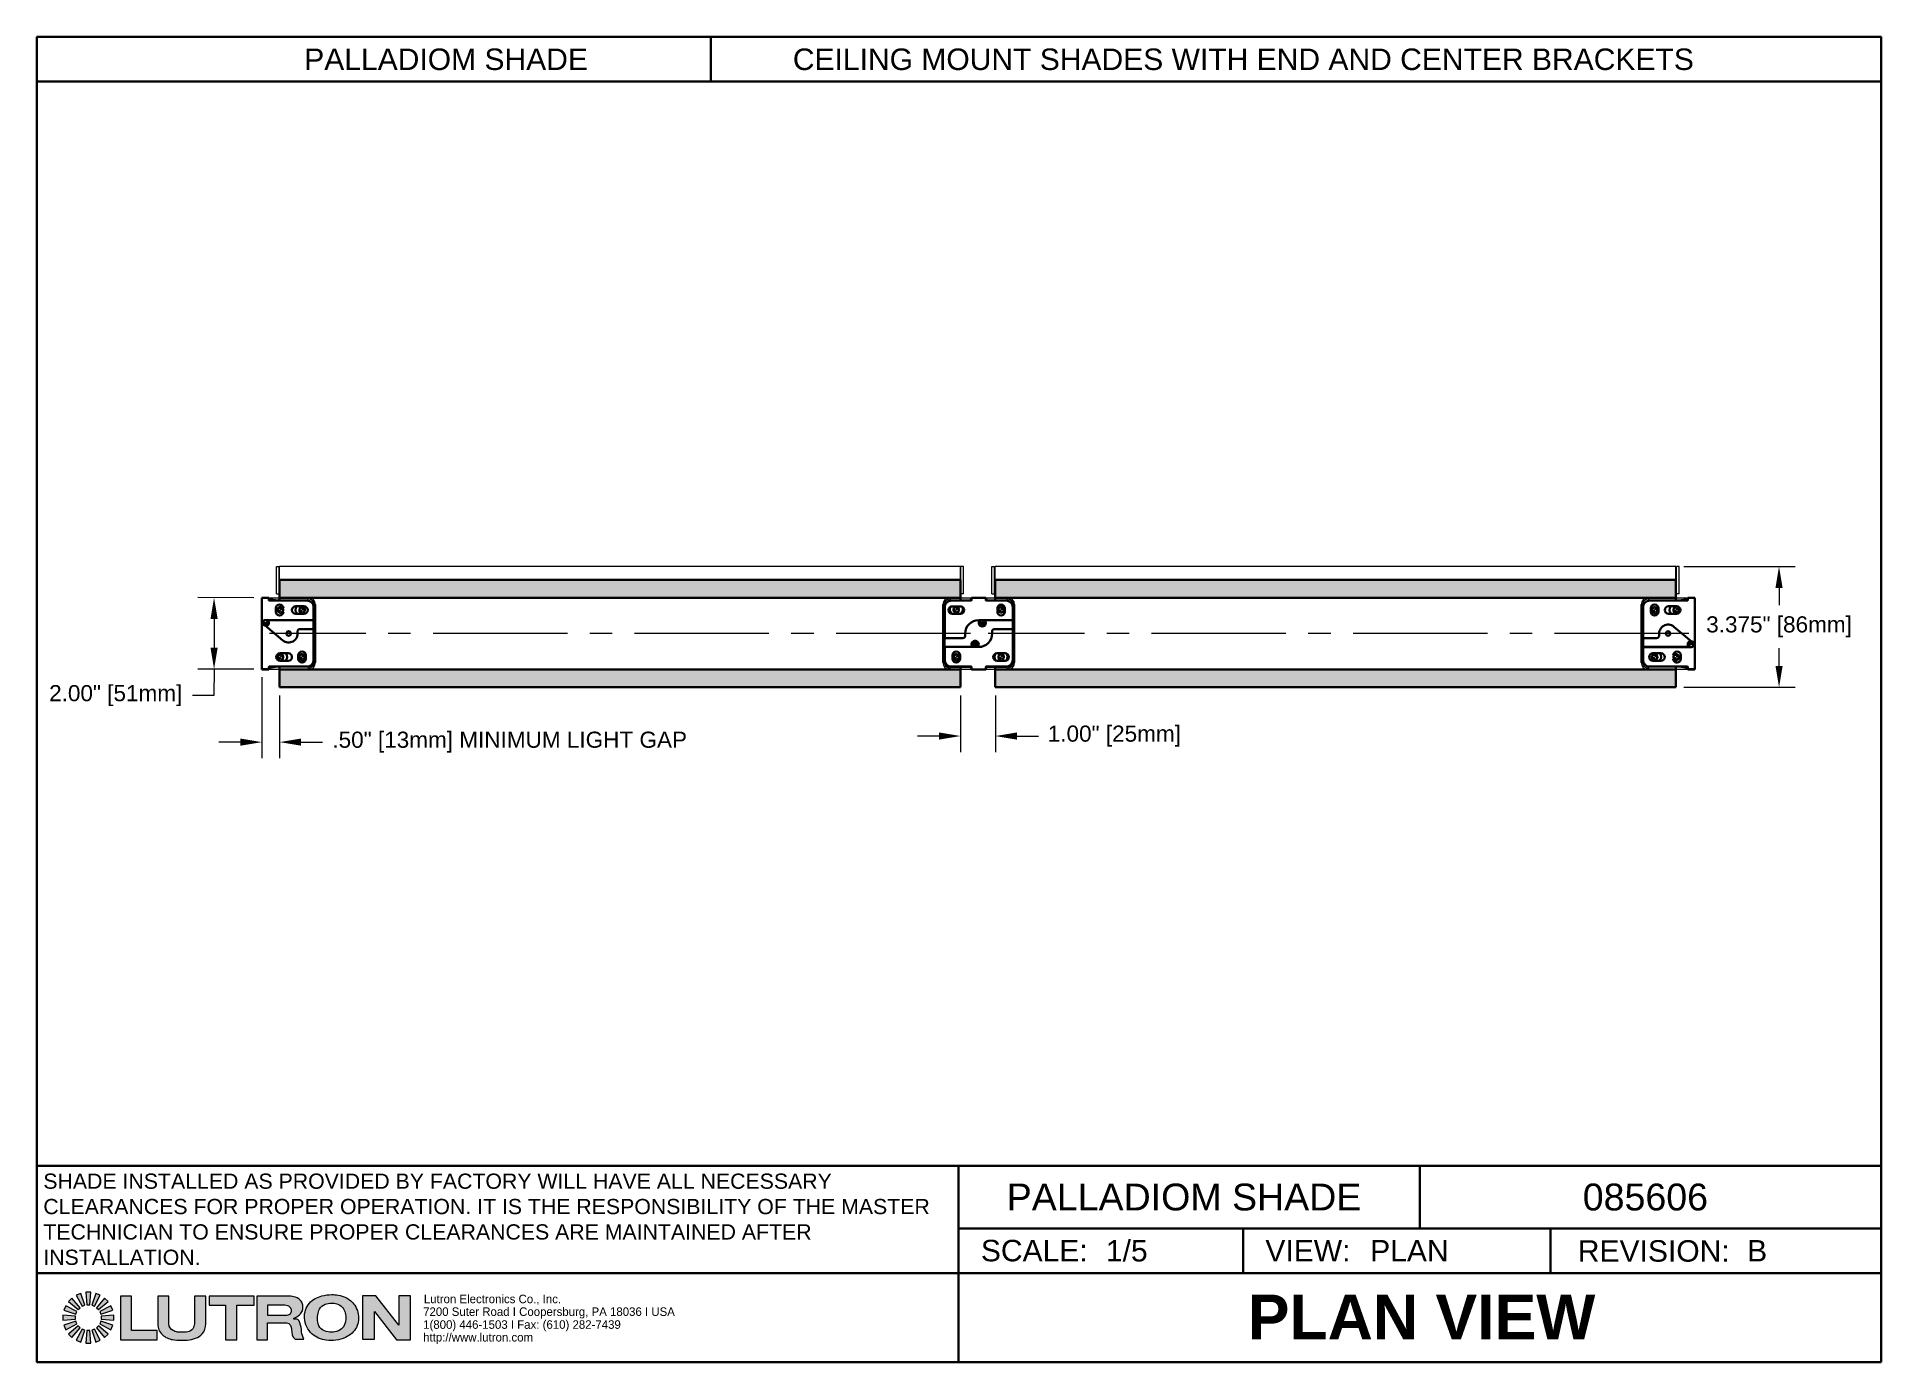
# Paper-space layout 'PALLADIOM_CEILING_MOUNT_END_CENTER_BRACKET-PLAN-085606' of a CAD drawing. Header units: inches. Extents: x 0.1 to 10.4, y 0.1 to 7.5.
# The model-space entities are those that its viewports show. They can reach past a viewport. Long polylines and large blocks are cut down to what shows.
import ezdxf
from ezdxf.enums import TextEntityAlignment as Align

# ---------------------------------------------------------------- set-up
doc = ezdxf.new("R2010")
doc.units = ezdxf.units.IN
doc.header["$MEASUREMENT"] = 0
doc.linetypes.add('CENTER2', pattern=[1.125, 0.75, -0.125, 0.125, -0.125])
doc.layers.get('0').update_dxf_attribs({"true_color": 0xc2ced6})
for name, color, linetype, lineweight in [('ANTENNA_CLIP', 7, 'Continuous', 15), ('BORDER', 7, 'Continuous', 30), ('FABRIC-ROLL', 7, 'Continuous', 30), ('HEMBAR', 7, 'Continuous', 9), ('HEMBAR-ENDCAP', 7, 'Continuous', 9), ('SHADE-BRACKET', 7, 'Continuous', 30), ('SUB-BRACKET', 7, 'Continuous', 18), ('TEXT', 7, 'Continuous', 18)]:
    doc.layers.add(name, color=color, linetype=linetype, lineweight=lineweight)
doc.layers.add('VIEWPORT', color=2, linetype='Continuous')
doc.layers.get('VIEWPORT').off()
doc.styles.get("Standard").update_dxf_attribs({"font": 'arial.ttf'})
doc.styles.add('TEXTSTYLE_4', font='cgomg.ttf')
doc.styles.add('TEXTSTYLE_5', font='cgomgbd.ttf')
doc.dimstyles.get("Standard").update_dxf_attribs({"dimscale": 0, "dimtxt": 0.09, "dimasz": 0.12, "dimexe": 0.09, "dimexo": 0.045, "dimgap": 0.0625, "dimtad": 0, "dimtih": 1, "dimtoh": 1, "dimrnd": 0.0625, "dimzin": 4, "dimdsep": 46, "dimtxsty": 'Standard', "dimcen": 0.045, "dimclrd": 256, "dimclre": 256, "dimclrt": 256, "dimadec": 0, "dimazin": 1, "dimtfac": 1, "dimtofl": 0, "dimtmove": 0, "dimatfit": 3, "dimfxl": 1, "dimtfill": 1, "dimtolj": 1, "dimtzin": 0, "dimlwd": -1, "dimlwe": -1, "dimarcsym": 0})

# ---------------------------------------------------------------- blocks, each defined once
blk = doc.blocks.new('LANDSCAPE_BORDER')
at = {"layer": 'TEXT'}
h = blk.add_hatch(color=7, dxfattribs=at)
h.paths.add_polyline_path([(0.404, 0.445), (0.42, 0.445), (0.426, 0.515), (0.398, 0.515)])
h.paths.add_polyline_path([(0.42, 0.301), (0.404, 0.301), (0.398, 0.231), (0.426, 0.231)])
h.paths.add_polyline_path([(0.27, 0.359), (0.34, 0.365), (0.34, 0.381), (0.27, 0.387)])
h.paths.add_polyline_path([(0.484, 0.365), (0.554, 0.359), (0.554, 0.387), (0.484, 0.381)])
h.paths.add_polyline_path([(0.432, 0.443), (0.447, 0.437), (0.479, 0.499), (0.454, 0.509)])
h.paths.add_polyline_path([(0.392, 0.303), (0.377, 0.309), (0.345, 0.247), (0.37, 0.237)])
h.paths.add_polyline_path([(0.276, 0.415), (0.343, 0.393), (0.348, 0.408), (0.286, 0.44)])
h.paths.add_polyline_path([(0.476, 0.338), (0.538, 0.306), (0.548, 0.331), (0.482, 0.353)])
h.paths.add_polyline_path([(0.457, 0.429), (0.468, 0.418), (0.522, 0.464), (0.503, 0.483)])
h.paths.add_polyline_path([(0.367, 0.317), (0.356, 0.328), (0.302, 0.282), (0.321, 0.263)])
h.paths.add_polyline_path([(0.302, 0.464), (0.356, 0.418), (0.367, 0.429), (0.321, 0.483)])
h.paths.add_polyline_path([(0.457, 0.317), (0.503, 0.263), (0.522, 0.282), (0.468, 0.328)])
h.paths.add_polyline_path([(0.476, 0.408), (0.482, 0.393), (0.548, 0.415), (0.538, 0.44)])
h.paths.add_polyline_path([(0.348, 0.338), (0.343, 0.353), (0.276, 0.331), (0.286, 0.306)])
h.paths.add_polyline_path([(0.345, 0.499), (0.377, 0.437), (0.392, 0.443), (0.37, 0.509)])
h.paths.add_polyline_path([(0.432, 0.303), (0.454, 0.237), (0.479, 0.247), (0.447, 0.309)])
h = blk.add_hatch(color=7, dxfattribs=at)
edge = h.paths.add_edge_path()
edge.add_line((0.592, 0.25), (0.796, 0.25))
edge.add_line((0.796, 0.25), (0.796, 0.301))
edge.add_line((0.796, 0.301), (0.654, 0.301))
edge.add_line((0.654, 0.301), (0.654, 0.493))
edge.add_line((0.654, 0.493), (0.592, 0.493))
edge.add_line((0.592, 0.493), (0.592, 0.25))
edge = h.paths.add_edge_path()
edge.add_spline(control_points=[(0.8, 0.338), (0.799, 0.315), (0.819, 0.272), (0.877, 0.248), (0.925, 0.248), (0.968, 0.246), (1.01, 0.256), (1.056, 0.282), (1.067, 0.319), (1.068, 0.338)], knot_values=[0, 0, 0, 0, 0.188111, 0.359458, 0.484066, 0.584571, 0.714437, 0.834186, 1, 1, 1, 1], degree=3, periodic=0)
edge.add_line((1.068, 0.338), (1.068, 0.493))
edge.add_line((1.068, 0.493), (1.005, 0.493))
edge.add_line((1.005, 0.493), (1.005, 0.338))
edge.add_spline(control_points=[(1.005, 0.338), (1.004, 0.329), (0.997, 0.308), (0.966, 0.29), (0.934, 0.292), (0.906, 0.292), (0.877, 0.304), (0.862, 0.321), (0.862, 0.338)], knot_values=[0, 0, 0, 0, 0.15202, 0.320142, 0.51822, 0.660899, 0.757095, 1, 1, 1, 1], degree=3, periodic=0)
edge.add_line((0.862, 0.338), (0.862, 0.493))
edge.add_line((0.862, 0.493), (0.8, 0.493))
edge.add_line((0.8, 0.493), (0.8, 0.338))
h.paths.add_polyline_path([(1.086, 0.443), (1.178, 0.443), (1.178, 0.25), (1.241, 0.25), (1.241, 0.443), (1.337, 0.443), (1.337, 0.493), (1.086, 0.493)])
edge = h.paths.add_edge_path()
edge.add_line((1.353, 0.25), (1.412, 0.25))
edge.add_line((1.412, 0.25), (1.412, 0.345))
edge.add_line((1.412, 0.345), (1.519, 0.345))
edge.add_spline(control_points=[(1.519, 0.345), (1.539, 0.344), (1.55, 0.304), (1.548, 0.267), (1.566, 0.254)], knot_values=[0, 0, 0, 0, 0.461097, 1, 1, 1, 1], degree=3, periodic=0)
edge.add_line((1.566, 0.254), (1.615, 0.254))
edge.add_spline(control_points=[(1.615, 0.254), (1.608, 0.266), (1.601, 0.298), (1.599, 0.333), (1.585, 0.365), (1.572, 0.365), (1.559, 0.365)], knot_values=[0, 0, 0, 0, 0.309273, 0.686569, 0.804595, 1, 1, 1, 1], degree=3, periodic=0)
edge.add_line((1.559, 0.365), (1.559, 0.371))
edge.add_spline(control_points=[(1.559, 0.371), (1.571, 0.374), (1.589, 0.386), (1.608, 0.408), (1.611, 0.43), (1.609, 0.451), (1.594, 0.477), (1.567, 0.49), (1.544, 0.493), (1.534, 0.493), (1.529, 0.493)], knot_values=[0, 0, 0, 0, 0.183729, 0.323126, 0.41577, 0.510898, 0.645084, 0.849809, 0.930648, 1, 1, 1, 1], degree=3, periodic=0)
edge.add_line((1.529, 0.493), (1.353, 0.493))
edge.add_line((1.353, 0.493), (1.353, 0.25))
edge = h.paths.add_edge_path()
edge.add_line((1.412, 0.387), (1.501, 0.387))
edge.add_spline(control_points=[(1.501, 0.387), (1.508, 0.387), (1.527, 0.385), (1.547, 0.401), (1.546, 0.423), (1.53, 0.442), (1.511, 0.443), (1.501, 0.443)], knot_values=[0, 0, 0, 0, 0.230109, 0.419054, 0.563256, 0.732365, 1, 1, 1, 1], degree=3, periodic=0)
edge.add_line((1.501, 0.443), (1.412, 0.443))
edge.add_line((1.412, 0.443), (1.412, 0.387))
h.paths.add_polyline_path([(1.942, 0.254), (2.009, 0.254), (2.009, 0.408), (2.133, 0.25), (2.211, 0.25), (2.211, 0.495), (2.145, 0.495), (2.145, 0.331), (2.016, 0.495), (1.942, 0.495)])
edge = h.paths.add_edge_path()
edge.add_spline(control_points=[(1.771, 0.502), (1.752, 0.502), (1.707, 0.496), (1.636, 0.461), (1.606, 0.367), (1.65, 0.275), (1.729, 0.245), (1.795, 0.244), (1.844, 0.26), (1.897, 0.29), (1.93, 0.36), (1.91, 0.441), (1.857, 0.486), (1.81, 0.499), (1.783, 0.502), (1.771, 0.502)], knot_values=[0, 0, 0, 0, 0.06306, 0.155327, 0.255366, 0.367513, 0.466924, 0.528817, 0.591533, 0.641692, 0.734618, 0.832299, 0.906956, 0.958757, 1, 1, 1, 1], degree=3, periodic=0)
edge = h.paths.add_edge_path()
edge.add_spline(control_points=[(1.771, 0.454), (1.758, 0.454), (1.731, 0.452), (1.701, 0.425), (1.691, 0.387), (1.69, 0.348), (1.707, 0.306), (1.749, 0.292), (1.789, 0.292), (1.835, 0.31), (1.857, 0.368), (1.842, 0.426), (1.803, 0.453), (1.78, 0.454), (1.771, 0.454)], knot_values=[0, 0, 0, 0, 0.074304, 0.154386, 0.220079, 0.299568, 0.381617, 0.466113, 0.537445, 0.620684, 0.736064, 0.868297, 0.943341, 1, 1, 1, 1], degree=3, periodic=0)
at = {"layer": 'BORDER'}
for p, q in [((3.887, 7.275), (3.887, 7.525)), ((0.125, 7.275), (10.419, 7.275)), ((0.125, 1.222), (10.419, 1.222)), ((7.844, 1.222), (7.844, 0.872)), ((5.269, 0.872), (10.419, 0.872)), ((6.858, 0.622), (6.858, 0.872)), ((8.573, 0.622), (8.573, 0.872)), ((0.125, 0.622), (10.419, 0.622))]:
    blk.add_line(p, q, dxfattribs=at)
for points in [[(10.419, 0.125), (0.125, 0.125), (0.125, 7.525), (10.419, 7.525), (10.419, 0.125)], [(10.419, 1.222), (5.269, 1.222), (5.269, 0.125)]]:
    blk.add_lwpolyline(points, dxfattribs=at)
at = {"layer": 'TEXT', "color": 7, "linetype": 'Continuous'}
for p, q in [((0.286, 0.44), (0.276, 0.415)), ((0.276, 0.415), (0.343, 0.393)), ((0.321, 0.483), (0.302, 0.464)), ((0.27, 0.387), (0.27, 0.359)), ((0.34, 0.381), (0.27, 0.387)), ((0.27, 0.359), (0.34, 0.365)), ((0.343, 0.353), (0.276, 0.331)), ((0.276, 0.331), (0.286, 0.306)), ((0.34, 0.365), (0.34, 0.381)), ((0.302, 0.282), (0.321, 0.263))]:
    blk.add_line(p, q, dxfattribs=at)
at = {"layer": 'TEXT', "color": 7}
for p, q in [((0.348, 0.408), (0.286, 0.44)), ((0.302, 0.464), (0.356, 0.418)), ((0.367, 0.429), (0.321, 0.483)), ((0.37, 0.509), (0.345, 0.499)), ((0.345, 0.499), (0.377, 0.437)), ((0.356, 0.418), (0.367, 0.429)), ((0.392, 0.443), (0.37, 0.509)), ((0.377, 0.437), (0.392, 0.443)), ((0.398, 0.515), (0.404, 0.445)), ((0.426, 0.515), (0.398, 0.515)), ((0.404, 0.445), (0.42, 0.445)), ((0.42, 0.445), (0.426, 0.515)), ((0.454, 0.509), (0.432, 0.443)), ((0.432, 0.443), (0.447, 0.437)), ((0.447, 0.437), (0.479, 0.499)), ((0.479, 0.499), (0.454, 0.509)), ((0.503, 0.483), (0.457, 0.429)), ((0.457, 0.429), (0.468, 0.418)), ((0.468, 0.418), (0.522, 0.464)), ((0.538, 0.44), (0.476, 0.408)), ((0.482, 0.393), (0.548, 0.415)), ((0.522, 0.464), (0.503, 0.483)), ((0.548, 0.415), (0.538, 0.44)), ((0.592, 0.493), (0.592, 0.25)), ((0.654, 0.493), (0.592, 0.493)), ((0.654, 0.301), (0.654, 0.493)), ((0.8, 0.493), (0.8, 0.338)), ((0.862, 0.493), (0.8, 0.493)), ((0.862, 0.338), (0.862, 0.493)), ((1.005, 0.493), (1.005, 0.338)), ((1.068, 0.493), (1.005, 0.493)), ((1.068, 0.338), (1.068, 0.493)), ((1.086, 0.493), (1.086, 0.443)), ((1.337, 0.493), (1.086, 0.493)), ((1.086, 0.443), (1.178, 0.443)), ((1.178, 0.443), (1.178, 0.25)), ((1.241, 0.25), (1.241, 0.443)), ((1.241, 0.443), (1.337, 0.443)), ((1.337, 0.443), (1.337, 0.493)), ((1.353, 0.493), (1.353, 0.25)), ((1.529, 0.493), (1.353, 0.493)), ((1.412, 0.443), (1.412, 0.387)), ((1.501, 0.443), (1.412, 0.443)), ((1.942, 0.495), (1.942, 0.254)), ((2.016, 0.495), (1.942, 0.495)), ((2.145, 0.331), (2.016, 0.495)), ((2.145, 0.495), (2.145, 0.331)), ((2.211, 0.495), (2.145, 0.495)), ((2.211, 0.25), (2.211, 0.495)), ((0.286, 0.306), (0.348, 0.338)), ((0.356, 0.328), (0.302, 0.282)), ((0.321, 0.263), (0.367, 0.317)), ((0.343, 0.393), (0.348, 0.408)), ((0.348, 0.338), (0.343, 0.353)), ((0.377, 0.309), (0.345, 0.247)), ((0.367, 0.317), (0.356, 0.328)), ((0.392, 0.303), (0.377, 0.309)), ((0.447, 0.309), (0.432, 0.303)), ((0.479, 0.247), (0.447, 0.309)), ((0.468, 0.328), (0.457, 0.317)), ((0.457, 0.317), (0.503, 0.263)), ((0.522, 0.282), (0.468, 0.328)), ((0.476, 0.408), (0.482, 0.393)), ((0.482, 0.353), (0.476, 0.338)), ((0.476, 0.338), (0.538, 0.306)), ((0.548, 0.331), (0.482, 0.353)), ((0.554, 0.387), (0.484, 0.381)), ((0.484, 0.381), (0.484, 0.365)), ((0.484, 0.365), (0.554, 0.359)), ((0.538, 0.306), (0.548, 0.331)), ((0.554, 0.359), (0.554, 0.387)), ((1.412, 0.387), (1.501, 0.387)), ((1.412, 0.25), (1.412, 0.345)), ((1.412, 0.345), (1.519, 0.345)), ((1.559, 0.365), (1.559, 0.371)), ((2.009, 0.254), (2.009, 0.408)), ((2.009, 0.408), (2.133, 0.25)), ((0.345, 0.247), (0.37, 0.237)), ((0.37, 0.237), (0.392, 0.303)), ((0.404, 0.301), (0.398, 0.231)), ((0.398, 0.231), (0.426, 0.231)), ((0.42, 0.301), (0.404, 0.301)), ((0.426, 0.231), (0.42, 0.301)), ((0.432, 0.303), (0.454, 0.237)), ((0.454, 0.237), (0.479, 0.247)), ((0.503, 0.263), (0.522, 0.282)), ((0.592, 0.25), (0.796, 0.25)), ((0.796, 0.301), (0.654, 0.301)), ((0.796, 0.25), (0.796, 0.301)), ((1.178, 0.25), (1.241, 0.25)), ((1.353, 0.25), (1.412, 0.25)), ((1.566, 0.254), (1.615, 0.254)), ((1.942, 0.254), (2.009, 0.254)), ((2.133, 0.25), (2.211, 0.25))]:
    blk.add_line(p, q, dxfattribs=at)
for points, knots in [([(1.501, 0.387), (1.508, 0.387), (1.527, 0.385), (1.547, 0.401), (1.546, 0.423), (1.53, 0.442), (1.511, 0.443), (1.501, 0.443)], [0, 0, 0, 0, 0.230109, 0.419054, 0.563256, 0.732365, 1, 1, 1, 1]), ([(1.559, 0.371), (1.571, 0.374), (1.589, 0.386), (1.608, 0.408), (1.611, 0.43), (1.609, 0.451), (1.594, 0.477), (1.567, 0.49), (1.544, 0.493), (1.534, 0.493), (1.529, 0.493)], [0, 0, 0, 0, 0.183729, 0.323126, 0.41577, 0.510898, 0.645084, 0.849809, 0.930648, 1, 1, 1, 1]), ([(1.771, 0.502), (1.752, 0.502), (1.707, 0.496), (1.636, 0.461), (1.606, 0.367), (1.65, 0.275), (1.729, 0.245), (1.795, 0.244), (1.844, 0.26), (1.897, 0.29), (1.93, 0.36), (1.91, 0.441), (1.857, 0.486), (1.81, 0.499), (1.783, 0.502), (1.771, 0.502)], [0, 0, 0, 0, 0.06306, 0.155327, 0.255366, 0.367513, 0.466924, 0.528817, 0.591533, 0.641692, 0.734618, 0.832299, 0.906956, 0.958757, 1, 1, 1, 1]), ([(1.771, 0.454), (1.758, 0.454), (1.731, 0.452), (1.701, 0.425), (1.691, 0.387), (1.69, 0.348), (1.707, 0.306), (1.749, 0.292), (1.789, 0.292), (1.835, 0.31), (1.857, 0.368), (1.842, 0.426), (1.803, 0.453), (1.78, 0.454), (1.771, 0.454)], [0, 0, 0, 0, 0.074304, 0.154386, 0.220079, 0.299568, 0.381617, 0.466113, 0.537445, 0.620684, 0.736064, 0.868297, 0.943341, 1, 1, 1, 1]), ([(0.8, 0.338), (0.799, 0.315), (0.819, 0.272), (0.877, 0.248), (0.925, 0.248), (0.968, 0.246), (1.01, 0.256), (1.056, 0.282), (1.067, 0.319), (1.068, 0.338)], [0, 0, 0, 0, 0.188111, 0.359458, 0.484066, 0.584571, 0.714437, 0.834186, 1, 1, 1, 1]), ([(1.005, 0.338), (1.004, 0.329), (0.997, 0.308), (0.966, 0.29), (0.934, 0.292), (0.906, 0.292), (0.877, 0.304), (0.862, 0.321), (0.862, 0.338)], [0, 0, 0, 0, 0.15202, 0.320142, 0.51822, 0.660899, 0.757095, 1, 1, 1, 1]), ([(1.519, 0.345), (1.539, 0.344), (1.55, 0.304), (1.548, 0.267), (1.566, 0.254)], [0, 0, 0, 0, 0.461097, 1, 1, 1, 1]), ([(1.615, 0.254), (1.608, 0.266), (1.601, 0.298), (1.599, 0.333), (1.585, 0.365), (1.572, 0.365), (1.559, 0.365)], [0, 0, 0, 0, 0.309273, 0.686569, 0.804595, 1, 1, 1, 1])]:
    blk.add_open_spline(points, degree=3, knots=knots, dxfattribs=at)
at = {"layer": 'TEXT', "color": 7, "lineweight": 15}
for s, style, p in [('7200 Suter Road I Coopersburg, PA 18036 I USA', 'TEXTSTYLE_4', (2.281, 0.383)), ('Lutron Electronics Co., Inc.', 'TEXTSTYLE_5', (2.285, 0.454)), ('1(800) 446-1503 I Fax: (610) 282-7439', 'TEXTSTYLE_4', (2.281, 0.311)), ('http://www.lutron.com', 'TEXTSTYLE_4', (2.281, 0.24))]:
    blk.add_text(s, height=0.04772, dxfattribs=dict(at, style=style)).set_placement(p)
at = {"layer": 'TEXT'}
for s, width, gutter_width, heights, insert, char_height, attachment_point in [('SHADE INSTALLED AS PROVIDED BY FACTORY WILL HAVE ALL NECESSARY CLEARANCES FOR PROPER OPERATION. IT IS THE RESPONSIBILITY OF THE MASTER TECHNICIAN TO ENSURE PROPER CLEARANCES ARE MAINTAINED AFTER INSTALLATION.', 5.08027, 0.681, [0.538], (0.161, 1.178), 0.085, 1), ('SCALE:', 1.71457, 1, [0], (5.394, 0.747), 0.12, 4), ('VIEW:', 1.71457, 1, [0], (6.982, 0.747), 0.12, 4), ('REVISION:', 1.71462, 1, [0], (8.726, 0.745), 0.12, 4), ('\\pi1.61459;{\\fArial|b1|i0|c0|p34;PLAN VIEW}', 5.14375, 1, [0], (5.269, 0.502), 0.25, 1)]:
    blk.add_mtext_dynamic_manual_height_columns(s, width=width, gutter_width=gutter_width, heights=heights, dxfattribs=dict(at, insert=insert, char_height=char_height, attachment_point=attachment_point))
blk = doc.blocks.new('LANDSCAPE_TITLE_BK_ATTRIBUTE')
for tag, height, p in [('CONSUMER/CONTRACT_ROLLER________', 0.12, (2.409, 7.4)), ('MOUNT', 0.12, (6.859, 7.4)), ('FAMILY', 0.15, (6.528, 1.047)), ('PN', 0.15, (9.103, 1.047))]:
    blk.add_attdef(tag, text='', height=height).set_placement(p, align=Align.MIDDLE_CENTER)
for tag, p in [('#/#', (6.092, 0.747)), ('VIEW', (7.567, 0.747)), ('REV', (9.671, 0.747))]:
    blk.add_attdef(tag, text='', height=0.12).set_placement(p, align=Align.MIDDLE_LEFT)
blk = doc.blocks.new('*U16')
at = {"layer": 'TEXT', "color": 0, "linetype": 'CENTER2', "transparency": 16777216}
blk.add_line((1.956, 0), (-1.956, 0), dxfattribs=at)
blk = doc.blocks.new('*U17')
at = {"layer": 'TEXT', "color": 0, "linetype": 'CENTER2', "transparency": 16777216}
blk.add_line((1.956, 0), (-1.956, 0), dxfattribs=at)
blk = doc.blocks.new('*D19')
at = {"layer": 'Defpoints', "color": 0, "transparency": 16777216}
for p in [(1.114, 4.394), (1.38, 4.393), (1.38, 3.994)]:
    blk.add_point(p, dxfattribs=at)
at = {"layer": 'TEXT', "transparency": 16777216}
for p, q in [((1.335, 4.393), (1.024, 4.394)), ((1.114, 4.274), (1.114, 4.114)), ((1.335, 3.994), (1.024, 3.994)), ((1.114, 3.994), (1.113, 3.847)), ((1.113, 3.847), (0.993, 3.847))]:
    blk.add_line(p, q, dxfattribs=at)
for points in [[(1.094, 4.274), (1.134, 4.274), (1.114, 4.394)], [(1.094, 4.114), (1.134, 4.114), (1.114, 3.994)]]:
    blk.add_solid(points, dxfattribs=at)
at = {"layer": 'TEXT', "transparency": 16777216, "insert": (0.565, 3.847), "char_height": 0.09, "attachment_point": 5, "bg_fill": 3, "box_fill_scale": 1.25, "bg_fill_color": 256, "bg_fill_true_color": 13158600, "bg_fill_transparency": 0}
blk.add_mtext('\\A1;2.00" [51mm]', dxfattribs=at)
blk = doc.blocks.new('*D20')
at = {"layer": 'Defpoints', "color": 0, "transparency": 16777216}
for p in [(1.38, 3.994), (1.48, 3.893), (1.48, 3.587)]:
    blk.add_point(p, dxfattribs=at)
at = {"layer": 'TEXT', "transparency": 16777216}
for p, q in [((1.38, 3.949), (1.38, 3.497)), ((1.48, 3.848), (1.48, 3.497)), ((1.26, 3.587), (1.14, 3.587)), ((1.6, 3.587), (1.72, 3.587))]:
    blk.add_line(p, q, dxfattribs=at)
for points in [[(1.26, 3.607), (1.26, 3.567), (1.38, 3.587)], [(1.6, 3.607), (1.6, 3.567), (1.48, 3.587)]]:
    blk.add_solid(points, dxfattribs=at)
at = {"layer": 'TEXT', "transparency": 16777216, "insert": (2.764, 3.587), "char_height": 0.09, "attachment_point": 5, "bg_fill": 3, "box_fill_scale": 1.25, "bg_fill_color": 256, "bg_fill_true_color": 13158600, "bg_fill_transparency": 0}
blk.add_mtext('\\A1;.50" [13mm] MINIMUM LIGHT GAP', dxfattribs=at)
blk = doc.blocks.new('*D22')
at = {"layer": 'Defpoints', "color": 0, "transparency": 16777216}
for p in [(5.28, 3.893), (5.475, 3.893), (5.475, 3.621)]:
    blk.add_point(p, dxfattribs=at)
at = {"layer": 'TEXT', "transparency": 16777216}
for p, q in [((5.28, 3.848), (5.28, 3.531)), ((5.475, 3.848), (5.475, 3.531)), ((5.16, 3.621), (5.04, 3.621)), ((5.595, 3.621), (5.715, 3.621))]:
    blk.add_line(p, q, dxfattribs=at)
for points in [[(5.16, 3.641), (5.16, 3.601), (5.28, 3.621)], [(5.595, 3.641), (5.595, 3.601), (5.475, 3.621)]]:
    blk.add_solid(points, dxfattribs=at)
at = {"layer": 'TEXT', "transparency": 16777216, "insert": (6.139, 3.621), "char_height": 0.09, "attachment_point": 5, "bg_fill": 3, "box_fill_scale": 1.25, "bg_fill_color": 256, "bg_fill_true_color": 13158600, "bg_fill_transparency": 0}
blk.add_mtext('\\A1;1.00" [25mm]', dxfattribs=at)
blk = doc.blocks.new('*D23')
at = {"layer": 'Defpoints', "color": 0, "transparency": 16777216}
for p in [(9.273, 4.568), (9.273, 3.893), (9.849, 3.893)]:
    blk.add_point(p, dxfattribs=at)
at = {"layer": 'TEXT', "transparency": 16777216}
for p, q in [((9.318, 4.568), (9.939, 4.568)), ((9.849, 4.448), (9.849, 4.351)), ((9.849, 4.013), (9.849, 4.111)), ((9.318, 3.893), (9.939, 3.893))]:
    blk.add_line(p, q, dxfattribs=at)
for points in [[(9.829, 4.448), (9.869, 4.448), (9.849, 4.568)], [(9.829, 4.013), (9.869, 4.013), (9.849, 3.893)]]:
    blk.add_solid(points, dxfattribs=at)
at = {"layer": 'TEXT', "transparency": 16777216, "insert": (9.849, 4.231), "char_height": 0.09, "attachment_point": 5, "bg_fill": 3, "box_fill_scale": 1.25, "bg_fill_color": 256, "bg_fill_true_color": 13158600, "bg_fill_transparency": 0}
blk.add_mtext('\\A1;3.375" [86mm]', dxfattribs=at)
blk = doc.blocks.new('SUB-BRACKET-085606')
at = {"layer": 'SUB-BRACKET', "linetype": 'Continuous'}
for p, q in [((-1.223, 10.195), (-0.111, 10.195)), ((-1.223, 10.195), (-1.223, 10.128)), ((-0.973, 10.125), (-1.223, 10.165)), ((-1.215, 10.158), (-1.176, 10.158)), ((-1.215, 10.156), (-1.164, 10.156)), ((-1.215, 10.12), (-0.161, 10.12)), ((-1.192, 10.16), (-1.192, 10.158)), ((-0.141, 10.125), (-0.973, 10.125)), ((-0.255, 10.125), (-0.255, 10.12)), ((-0.169, 10.125), (-0.169, 10.12)), ((-0.141, 10.131), (-0.141, 10.125)), ((0.027, 8.458), (0.027, 9.932)), ((0.047, 9.977), (0.047, 8.413)), ((0.077, 10.007), (0.077, 8.383)), ((17.586, 8.383), (17.586, 10.007)), ((17.616, 8.413), (17.616, 9.977)), ((17.774, 10.195), (18.386, 10.195)), ((17.804, 10.125), (17.804, 10.131)), ((17.804, 10.125), (18.327, 10.125)), ((17.826, 10.12), (17.826, 10.125)), ((18.386, 10.165), (18.327, 10.125)), ((18.372, 10.156), (18.378, 10.156)), ((18.375, 10.158), (18.378, 10.158)), ((18.386, 10.128), (18.386, 10.195)), ((18.786, 10.195), (19.398, 10.195)), ((18.845, 10.125), (18.786, 10.165)), ((18.797, 10.158), (18.794, 10.158)), ((18.8, 10.156), (18.794, 10.156)), ((19.368, 10.125), (18.845, 10.125)), ((19.368, 10.131), (19.368, 10.125)), ((19.556, 9.977), (19.556, 8.413)), ((19.586, 10.007), (19.586, 8.383)), ((37.075, 8.383), (37.075, 10.007)), ((37.105, 8.413), (37.105, 9.977)), ((37.125, 8.458), (37.125, 9.932)), ((37.263, 10.195), (38.375, 10.195)), ((37.293, 10.125), (37.293, 10.131)), ((37.293, 10.125), (38.125, 10.125)), ((37.313, 10.12), (38.367, 10.12)), ((37.322, 10.125), (37.322, 10.12)), ((37.407, 10.12), (37.407, 10.125)), ((38.375, 10.165), (38.125, 10.125)), ((38.316, 10.156), (38.367, 10.156)), ((38.328, 10.158), (38.367, 10.158)), ((38.344, 10.158), (38.344, 10.16)), ((38.375, 10.128), (38.375, 10.195)), ((-1.223, 8.225), (-0.973, 8.265)), ((-1.223, 8.262), (-1.223, 8.195)), ((-0.161, 8.27), (-1.215, 8.27)), ((-0.141, 8.265), (-0.973, 8.265)), ((-0.255, 8.27), (-0.255, 8.265)), ((-0.169, 8.265), (-0.169, 8.27)), ((-0.141, 8.265), (-0.141, 8.259)), ((17.804, 8.265), (18.327, 8.265)), ((17.804, 8.259), (17.804, 8.265)), ((18.327, 8.265), (18.386, 8.225)), ((18.786, 8.225), (18.845, 8.265)), ((19.368, 8.265), (18.845, 8.265)), ((19.254, 8.27), (19.254, 8.265)), ((19.368, 8.265), (19.368, 8.259)), ((37.293, 8.265), (38.125, 8.265)), ((37.293, 8.259), (37.293, 8.265)), ((38.367, 8.27), (37.313, 8.27)), ((37.322, 8.265), (37.322, 8.27)), ((37.407, 8.265), (37.407, 8.27)), ((38.125, 8.265), (38.375, 8.225)), ((38.375, 8.195), (38.375, 8.262)), ((-0.111, 8.195), (-1.223, 8.195)), ((-1.164, 8.235), (-1.215, 8.235)), ((-1.176, 8.233), (-1.215, 8.233)), ((-1.192, 8.233), (-1.192, 8.23)), ((18.386, 8.195), (17.774, 8.195)), ((18.372, 8.235), (18.378, 8.235)), ((18.375, 8.233), (18.378, 8.233)), ((19.398, 8.195), (18.786, 8.195)), ((18.8, 8.235), (18.794, 8.235)), ((18.797, 8.233), (18.794, 8.233)), ((38.375, 8.195), (37.263, 8.195)), ((38.367, 8.235), (38.316, 8.235)), ((38.367, 8.233), (38.328, 8.233)), ((38.344, 8.23), (38.344, 8.233))]:
    blk.add_line(p, q, dxfattribs=at)
for centre, radius, start, end in [((-1.215, 10.166), 0.00999, 216.8482, 270.0306), ((-1.215, 10.128), 0.008, 180, 270), ((-1.215, 10.166), 0.008, 202.5, 270), ((-0.161, 9.932), 0.188, 0, 90), ((-0.11, 10.131), 0.031, 78.612, 180), ((-0.111, 10.007), 0.188, 0, 90), ((-0.141, 9.977), 0.188, 0, 78.612), ((17.774, 10.007), 0.188, 90, 180), ((17.804, 9.977), 0.188, 101.388, 180), ((17.773, 10.131), 0.031, 0, 101.388), ((18.378, 10.166), 0.008, 269.9999, 337.5), ((18.378, 10.166), 0.01, 270.0013, 323.1301), ((18.378, 10.128), 0.008, 270, 0), ((18.794, 10.166), 0.01, 216.8699, 270), ((18.794, 10.166), 0.008, 202.5, 270), ((19.399, 10.131), 0.031, 78.612, 180), ((19.398, 10.007), 0.188, 0, 90), ((19.368, 9.977), 0.188, 0, 78.612), ((37.263, 10.007), 0.188, 90, 180), ((37.293, 9.977), 0.188, 101.388, 180), ((37.313, 9.932), 0.188, 90, 180), ((37.262, 10.131), 0.031, 0, 101.388), ((38.367, 10.166), 0.008, 270, 337.5), ((38.367, 10.166), 0.0101, 270.0763, 287.8473), ((38.367, 10.128), 0.008, 270, 0), ((38.367, 10.166), 0.01, 287.9693, 305.4192), ((38.367, 10.166), 0.0101, 305.4985, 323.0626), ((-1.215, 8.262), 0.008, 90, 180), ((-0.161, 8.458), 0.188, 270, 0), ((-0.11, 8.259), 0.031, 180, 281.388), ((-0.111, 8.383), 0.188, 270, 0), ((-0.141, 8.413), 0.188, 281.388, 0), ((17.774, 8.383), 0.188, 180, 270), ((17.804, 8.413), 0.188, 180, 258.612), ((17.773, 8.259), 0.031, 258.612, 0), ((19.399, 8.259), 0.031, 180, 281.388), ((19.398, 8.383), 0.188, 270, 0), ((19.368, 8.413), 0.188, 281.388, 0), ((37.263, 8.383), 0.188, 180, 270), ((37.293, 8.413), 0.188, 180, 258.612), ((37.313, 8.458), 0.188, 180, 270), ((37.262, 8.259), 0.031, 258.612, 0), ((38.367, 8.262), 0.008, 0, 90), ((-1.215, 8.225), 0.0101, 125.4985, 143.0626), ((-1.215, 8.225), 0.008, 90, 157.5), ((-1.215, 8.225), 0.01, 107.9693, 125.4192), ((-1.215, 8.225), 0.0101, 90.0763, 107.8473), ((18.378, 8.225), 0.01, 36.8699, 90), ((18.378, 8.225), 0.008, 22.5, 89.9963), ((18.794, 8.225), 0.0101, 125.5005, 143.0625), ((18.794, 8.225), 0.008, 90, 157.5), ((18.794, 8.225), 0.01, 107.9714, 125.4216), ((18.794, 8.225), 0.0101, 90.076, 107.8486), ((38.367, 8.225), 0.00999, 36.8482, 90.0306), ((38.367, 8.225), 0.008, 22.5, 90)]:
    blk.add_arc(centre, radius, start, end, dxfattribs=at)
blk = doc.blocks.new('SCREWS-085606')
at = {"layer": 'ANTENNA_CLIP', "linetype": 'Continuous'}
for p, q in [((-0.992, 9.87), (-0.992, 9.862)), ((-0.901, 9.839), (-0.954, 9.839)), ((-0.915, 9.798), (-0.901, 9.839)), ((-0.881, 9.91), (-0.896, 9.869)), ((-0.896, 9.869), (-0.842, 9.869)), ((-0.392, 9.87), (-0.392, 9.862)), ((-0.301, 9.839), (-0.354, 9.839)), ((-0.315, 9.798), (-0.301, 9.839)), ((-0.281, 9.91), (-0.296, 9.869)), ((-0.296, 9.869), (-0.242, 9.869)), ((17.867, 9.88), (17.867, 9.872)), ((17.959, 9.849), (17.905, 9.849)), ((17.944, 9.809), (17.959, 9.849)), ((17.978, 9.92), (17.964, 9.879)), ((17.964, 9.879), (18.017, 9.879)), ((19.117, 9.88), (19.117, 9.872)), ((19.209, 9.849), (19.155, 9.849)), ((19.194, 9.809), (19.209, 9.849)), ((19.228, 9.92), (19.214, 9.879)), ((19.214, 9.879), (19.267, 9.879)), ((37.448, 9.836), (37.394, 9.836)), ((37.433, 9.796), (37.448, 9.836)), ((37.467, 9.907), (37.453, 9.866)), ((37.453, 9.866), (37.507, 9.866)), ((38.048, 9.836), (37.994, 9.836)), ((38.033, 9.796), (38.048, 9.836)), ((38.067, 9.907), (38.053, 9.866)), ((38.053, 9.866), (38.107, 9.866)), ((38.144, 9.836), (38.144, 9.843)), ((-0.992, 8.555), (-0.992, 8.547)), ((-0.901, 8.524), (-0.954, 8.524)), ((-0.915, 8.483), (-0.901, 8.524)), ((-0.881, 8.595), (-0.896, 8.554)), ((-0.896, 8.554), (-0.842, 8.554)), ((-0.392, 8.555), (-0.392, 8.547)), ((-0.301, 8.524), (-0.354, 8.524)), ((-0.315, 8.483), (-0.301, 8.524)), ((-0.281, 8.595), (-0.296, 8.554)), ((-0.296, 8.554), (-0.242, 8.554)), ((17.867, 8.555), (17.867, 8.547)), ((17.959, 8.524), (17.905, 8.524)), ((17.944, 8.484), (17.959, 8.524)), ((17.978, 8.595), (17.964, 8.554)), ((17.964, 8.554), (18.017, 8.554)), ((19.117, 8.555), (19.117, 8.547)), ((19.209, 8.524), (19.155, 8.524)), ((19.194, 8.484), (19.209, 8.524)), ((19.228, 8.595), (19.214, 8.554)), ((19.214, 8.554), (19.267, 8.554)), ((37.448, 8.521), (37.394, 8.521)), ((37.433, 8.481), (37.448, 8.521)), ((37.467, 8.592), (37.453, 8.551)), ((37.453, 8.551), (37.507, 8.551)), ((37.544, 8.521), (37.544, 8.528)), ((38.048, 8.521), (37.994, 8.521)), ((38.033, 8.481), (38.048, 8.521)), ((38.067, 8.592), (38.053, 8.551)), ((38.053, 8.551), (38.107, 8.551)), ((38.144, 8.521), (38.144, 8.528))]:
    blk.add_line(p, q, dxfattribs=at)
for centre in [(-0.898, 9.854), (-0.298, 9.854), (17.961, 9.864), (19.211, 9.864), (37.45, 9.851), (38.05, 9.851), (-0.898, 8.539), (-0.298, 8.539), (17.961, 8.539), (19.211, 8.539), (37.45, 8.536), (38.05, 8.536)]:
    blk.add_circle(centre, 0.0583, dxfattribs=at)
for centre, radius, start, end in [((-0.898, 9.854), 0.095, 170.4553, 170.4451), ((-0.897, 9.86), 0.0956, 178.7059, 183.459), ((-0.878, 9.854), 0.075, 136.0155, 151.1786), ((-0.891, 9.853), 0.0672, 96.1649, 127.7685), ((-0.891, 9.852), 0.0676, 79.1431, 96.1661), ((-0.298, 9.854), 0.095, 170.4553, 170.4451), ((-0.297, 9.86), 0.0956, 178.7059, 183.459), ((-0.278, 9.854), 0.075, 136.0155, 151.1786), ((-0.291, 9.853), 0.0672, 96.1649, 127.7685), ((-0.291, 9.852), 0.0676, 79.1431, 96.1661), ((17.961, 9.864), 0.095, 170.4553, 170.4451), ((17.963, 9.87), 0.0956, 178.7059, 183.459), ((17.981, 9.864), 0.075, 136.0155, 151.1786), ((17.968, 9.863), 0.0672, 96.1649, 127.7685), ((17.968, 9.863), 0.0676, 79.1431, 96.1661), ((19.211, 9.864), 0.095, 170.4553, 170.4451), ((19.213, 9.87), 0.0956, 178.7059, 183.459), ((19.231, 9.864), 0.075, 136.0155, 151.1786), ((19.218, 9.863), 0.0672, 96.1649, 127.7685), ((19.218, 9.863), 0.0676, 79.1431, 96.1661), ((37.45, 9.851), 0.095, 350.4553, 350.4451), ((37.443, 9.853), 0.0676, 259.1431, 276.1661), ((37.443, 9.852), 0.0672, 276.1649, 307.7685), ((37.43, 9.851), 0.075, 316.0155, 331.1786), ((38.05, 9.851), 0.095, 350.4553, 350.4451), ((38.043, 9.853), 0.0676, 259.1431, 276.1661), ((38.043, 9.852), 0.0672, 276.1649, 307.7685), ((38.03, 9.851), 0.075, 316.0155, 331.1786), ((38.049, 9.846), 0.0956, 358.7059, 3.459), ((-0.898, 8.539), 0.095, 170.4553, 170.4451), ((-0.897, 8.545), 0.0956, 178.7059, 183.459), ((-0.878, 8.539), 0.075, 136.0155, 151.1786), ((-0.891, 8.538), 0.0672, 96.1649, 127.7685), ((-0.891, 8.537), 0.0676, 79.1431, 96.1661), ((-0.298, 8.539), 0.095, 170.4553, 170.4451), ((-0.297, 8.545), 0.0956, 178.7059, 183.459), ((-0.278, 8.539), 0.075, 136.0155, 151.1786), ((-0.291, 8.538), 0.0672, 96.1649, 127.7685), ((-0.291, 8.537), 0.0676, 79.1431, 96.1661), ((17.961, 8.539), 0.095, 170.4553, 170.4451), ((17.963, 8.545), 0.0956, 178.7059, 183.459), ((17.981, 8.539), 0.075, 136.0155, 151.1786), ((17.968, 8.538), 0.0672, 96.1649, 127.7685), ((17.968, 8.538), 0.0676, 79.1431, 96.1661), ((19.211, 8.539), 0.095, 170.4553, 170.4451), ((19.213, 8.545), 0.0956, 178.7059, 183.459), ((19.231, 8.539), 0.075, 136.0155, 151.1786), ((19.218, 8.538), 0.0672, 96.1649, 127.7685), ((19.218, 8.538), 0.0676, 79.1431, 96.1661), ((37.45, 8.536), 0.095, 350.4553, 350.4451), ((37.443, 8.538), 0.0676, 259.1431, 276.1661), ((37.443, 8.537), 0.0672, 276.1649, 307.7685), ((37.43, 8.536), 0.075, 316.0155, 331.1786), ((37.449, 8.531), 0.0956, 358.7059, 3.459), ((38.05, 8.536), 0.095, 350.4553, 350.4451), ((38.043, 8.538), 0.0676, 259.1431, 276.1661), ((38.043, 8.537), 0.0672, 276.1649, 307.7685), ((38.03, 8.536), 0.075, 316.0155, 331.1786), ((38.049, 8.531), 0.0956, 358.7059, 3.459)]:
    blk.add_arc(centre, radius, start, end, dxfattribs=at)
for points, knots in [([(-0.992, 9.854), (-0.992, 9.848), (-0.99, 9.836), (-0.984, 9.82), (-0.975, 9.805), (-0.963, 9.792), (-0.949, 9.781), (-0.933, 9.774), (-0.916, 9.77), (-0.904, 9.769), (-0.898, 9.77)], [0, 0, 0, 0, 0.125025, 0.250061, 0.37504, 0.50004, 0.625061, 0.750076, 0.875084, 1, 1, 1, 1]), ([(-0.971, 9.854), (-0.973, 9.86), (-0.975, 9.874), (-0.973, 9.894), (-0.966, 9.914), (-0.959, 9.925), (-0.954, 9.93)], [0, 0, 0, 0, 0.249043, 0.498197, 0.748334, 1, 1, 1, 1]), ([(-0.946, 9.82), (-0.949, 9.822), (-0.954, 9.827), (-0.962, 9.834), (-0.967, 9.844), (-0.97, 9.85), (-0.971, 9.854)], [0, 0, 0, 0, 0.246874, 0.495823, 0.74686, 1, 1, 1, 1]), ([(-0.898, 9.77), (-0.893, 9.77), (-0.883, 9.772), (-0.87, 9.777), (-0.861, 9.782), (-0.855, 9.786), (-0.849, 9.791), (-0.841, 9.798), (-0.834, 9.809), (-0.827, 9.823), (-0.824, 9.838), (-0.823, 9.849), (-0.824, 9.854)], [0, 0, 0, 0, 0.124968, 0.250002, 0.312578, 0.375175, 0.43776, 0.500333, 0.625286, 0.750176, 0.875075, 1, 1, 1, 1]), ([(-0.824, 9.854), (-0.824, 9.858), (-0.825, 9.865), (-0.828, 9.877), (-0.832, 9.887), (-0.839, 9.896), (-0.847, 9.905), (-0.857, 9.911), (-0.867, 9.916), (-0.874, 9.918), (-0.878, 9.919)], [0, 0, 0, 0, 0.125316, 0.250654, 0.375832, 0.500903, 0.625844, 0.750633, 0.875384, 1, 1, 1, 1]), ([(-0.392, 9.854), (-0.392, 9.848), (-0.39, 9.836), (-0.384, 9.82), (-0.375, 9.805), (-0.363, 9.792), (-0.349, 9.781), (-0.333, 9.774), (-0.316, 9.77), (-0.304, 9.769), (-0.298, 9.77)], [0, 0, 0, 0, 0.125025, 0.250061, 0.37504, 0.50004, 0.625061, 0.750076, 0.875084, 1, 1, 1, 1]), ([(-0.371, 9.854), (-0.373, 9.86), (-0.375, 9.874), (-0.373, 9.894), (-0.366, 9.914), (-0.359, 9.925), (-0.354, 9.93)], [0, 0, 0, 0, 0.249043, 0.498197, 0.748334, 1, 1, 1, 1]), ([(-0.346, 9.82), (-0.349, 9.822), (-0.354, 9.827), (-0.362, 9.834), (-0.367, 9.844), (-0.37, 9.85), (-0.371, 9.854)], [0, 0, 0, 0, 0.246874, 0.495823, 0.74686, 1, 1, 1, 1]), ([(-0.298, 9.77), (-0.293, 9.77), (-0.283, 9.772), (-0.27, 9.777), (-0.261, 9.782), (-0.255, 9.786), (-0.249, 9.791), (-0.241, 9.798), (-0.234, 9.809), (-0.227, 9.823), (-0.224, 9.838), (-0.223, 9.849), (-0.224, 9.854)], [0, 0, 0, 0, 0.124968, 0.250002, 0.312578, 0.375175, 0.43776, 0.500333, 0.625286, 0.750176, 0.875075, 1, 1, 1, 1]), ([(-0.224, 9.854), (-0.224, 9.858), (-0.225, 9.865), (-0.228, 9.877), (-0.232, 9.887), (-0.239, 9.896), (-0.247, 9.905), (-0.257, 9.911), (-0.267, 9.916), (-0.274, 9.918), (-0.278, 9.919)], [0, 0, 0, 0, 0.125316, 0.250654, 0.375832, 0.500903, 0.625844, 0.750633, 0.875384, 1, 1, 1, 1]), ([(17.867, 9.864), (17.868, 9.859), (17.869, 9.847), (17.875, 9.83), (17.885, 9.815), (17.896, 9.802), (17.911, 9.792), (17.926, 9.784), (17.944, 9.78), (17.955, 9.78), (17.961, 9.78)], [0, 0, 0, 0, 0.125025, 0.250061, 0.37504, 0.50004, 0.625061, 0.750076, 0.875084, 1, 1, 1, 1]), ([(17.888, 9.864), (17.886, 9.871), (17.884, 9.884), (17.886, 9.905), (17.893, 9.924), (17.9, 9.936), (17.905, 9.941)], [0, 0, 0, 0, 0.249043, 0.498197, 0.748334, 1, 1, 1, 1]), ([(17.914, 9.831), (17.911, 9.833), (17.905, 9.837), (17.898, 9.845), (17.892, 9.854), (17.889, 9.861), (17.888, 9.864)], [0, 0, 0, 0, 0.246874, 0.495823, 0.74686, 1, 1, 1, 1]), ([(17.961, 9.78), (17.966, 9.781), (17.977, 9.783), (17.989, 9.787), (17.998, 9.792), (18.004, 9.796), (18.01, 9.801), (18.018, 9.809), (18.026, 9.819), (18.032, 9.834), (18.035, 9.849), (18.036, 9.859), (18.035, 9.864)], [0, 0, 0, 0, 0.124968, 0.250002, 0.312578, 0.375175, 0.43776, 0.500333, 0.625286, 0.750176, 0.875075, 1, 1, 1, 1]), ([(18.035, 9.864), (18.035, 9.868), (18.035, 9.876), (18.032, 9.887), (18.027, 9.897), (18.02, 9.907), (18.012, 9.915), (18.003, 9.922), (17.992, 9.927), (17.985, 9.929), (17.981, 9.929)], [0, 0, 0, 0, 0.125316, 0.250654, 0.375832, 0.500903, 0.625844, 0.750633, 0.875384, 1, 1, 1, 1]), ([(19.117, 9.864), (19.118, 9.859), (19.119, 9.847), (19.125, 9.83), (19.135, 9.815), (19.146, 9.802), (19.161, 9.792), (19.176, 9.784), (19.194, 9.78), (19.205, 9.78), (19.211, 9.78)], [0, 0, 0, 0, 0.125025, 0.250061, 0.37504, 0.50004, 0.625061, 0.750076, 0.875084, 1, 1, 1, 1]), ([(19.138, 9.864), (19.136, 9.871), (19.134, 9.884), (19.136, 9.905), (19.143, 9.924), (19.15, 9.936), (19.155, 9.941)], [0, 0, 0, 0, 0.249043, 0.498197, 0.748334, 1, 1, 1, 1]), ([(19.164, 9.831), (19.161, 9.833), (19.155, 9.837), (19.148, 9.845), (19.142, 9.854), (19.139, 9.861), (19.138, 9.864)], [0, 0, 0, 0, 0.246874, 0.495823, 0.74686, 1, 1, 1, 1]), ([(19.211, 9.78), (19.216, 9.781), (19.227, 9.783), (19.239, 9.787), (19.248, 9.792), (19.254, 9.796), (19.26, 9.801), (19.268, 9.809), (19.276, 9.819), (19.282, 9.834), (19.285, 9.849), (19.286, 9.859), (19.285, 9.864)], [0, 0, 0, 0, 0.124968, 0.250002, 0.312578, 0.375175, 0.43776, 0.500333, 0.625286, 0.750176, 0.875075, 1, 1, 1, 1]), ([(19.285, 9.864), (19.285, 9.868), (19.285, 9.876), (19.282, 9.887), (19.277, 9.897), (19.27, 9.907), (19.262, 9.915), (19.253, 9.922), (19.242, 9.927), (19.235, 9.929), (19.231, 9.929)], [0, 0, 0, 0, 0.125316, 0.250654, 0.375832, 0.500903, 0.625844, 0.750633, 0.875384, 1, 1, 1, 1]), ([(37.45, 9.936), (37.445, 9.935), (37.435, 9.933), (37.423, 9.929), (37.413, 9.924), (37.407, 9.919), (37.401, 9.914), (37.394, 9.907), (37.386, 9.897), (37.38, 9.882), (37.376, 9.867), (37.376, 9.857), (37.376, 9.851)], [0, 0, 0, 0, 0.124968, 0.250002, 0.312578, 0.375175, 0.43776, 0.500333, 0.625286, 0.750176, 0.875075, 1, 1, 1, 1]), ([(37.376, 9.851), (37.376, 9.848), (37.377, 9.84), (37.38, 9.829), (37.385, 9.818), (37.391, 9.809), (37.399, 9.801), (37.409, 9.794), (37.419, 9.789), (37.427, 9.787), (37.43, 9.786)], [0, 0, 0, 0, 0.125316, 0.250654, 0.375832, 0.500903, 0.625844, 0.750633, 0.875384, 1, 1, 1, 1]), ([(37.544, 9.851), (37.544, 9.857), (37.542, 9.869), (37.536, 9.885), (37.527, 9.9), (37.515, 9.913), (37.501, 9.924), (37.485, 9.932), (37.468, 9.936), (37.456, 9.936), (37.45, 9.936)], [0, 0, 0, 0, 0.125025, 0.250061, 0.37504, 0.50004, 0.625061, 0.750076, 0.875084, 1, 1, 1, 1]), ([(37.498, 9.885), (37.501, 9.883), (37.507, 9.879), (37.514, 9.871), (37.52, 9.862), (37.522, 9.855), (37.523, 9.851)], [0, 0, 0, 0, 0.246874, 0.495823, 0.74686, 1, 1, 1, 1]), ([(37.523, 9.851), (37.525, 9.845), (37.527, 9.831), (37.525, 9.811), (37.519, 9.792), (37.511, 9.78), (37.507, 9.775)], [0, 0, 0, 0, 0.249043, 0.498197, 0.748334, 1, 1, 1, 1]), ([(38.05, 9.936), (38.045, 9.935), (38.035, 9.933), (38.023, 9.929), (38.013, 9.924), (38.007, 9.919), (38.001, 9.914), (37.994, 9.907), (37.986, 9.897), (37.98, 9.882), (37.976, 9.867), (37.976, 9.857), (37.976, 9.851)], [0, 0, 0, 0, 0.124968, 0.250002, 0.312578, 0.375175, 0.43776, 0.500333, 0.625286, 0.750176, 0.875075, 1, 1, 1, 1]), ([(37.976, 9.851), (37.976, 9.848), (37.977, 9.84), (37.98, 9.829), (37.985, 9.818), (37.991, 9.809), (37.999, 9.801), (38.009, 9.794), (38.019, 9.789), (38.027, 9.787), (38.03, 9.786)], [0, 0, 0, 0, 0.125316, 0.250654, 0.375832, 0.500903, 0.625844, 0.750633, 0.875384, 1, 1, 1, 1]), ([(38.144, 9.851), (38.144, 9.857), (38.142, 9.869), (38.136, 9.885), (38.127, 9.9), (38.115, 9.913), (38.101, 9.924), (38.085, 9.932), (38.068, 9.936), (38.056, 9.936), (38.05, 9.936)], [0, 0, 0, 0, 0.125025, 0.250061, 0.37504, 0.50004, 0.625061, 0.750076, 0.875084, 1, 1, 1, 1]), ([(38.098, 9.885), (38.101, 9.883), (38.107, 9.879), (38.114, 9.871), (38.12, 9.862), (38.122, 9.855), (38.123, 9.851)], [0, 0, 0, 0, 0.246874, 0.495823, 0.74686, 1, 1, 1, 1]), ([(38.123, 9.851), (38.125, 9.845), (38.127, 9.831), (38.125, 9.811), (38.119, 9.792), (38.111, 9.78), (38.107, 9.775)], [0, 0, 0, 0, 0.249043, 0.498197, 0.748334, 1, 1, 1, 1]), ([(-0.992, 8.539), (-0.992, 8.533), (-0.99, 8.521), (-0.984, 8.505), (-0.975, 8.49), (-0.963, 8.477), (-0.949, 8.466), (-0.933, 8.459), (-0.916, 8.455), (-0.904, 8.454), (-0.898, 8.455)], [0, 0, 0, 0, 0.125025, 0.250061, 0.37504, 0.50004, 0.625061, 0.750076, 0.875084, 1, 1, 1, 1]), ([(-0.971, 8.539), (-0.973, 8.545), (-0.975, 8.559), (-0.973, 8.579), (-0.966, 8.599), (-0.959, 8.61), (-0.954, 8.615)], [0, 0, 0, 0, 0.249043, 0.498197, 0.748334, 1, 1, 1, 1]), ([(-0.946, 8.505), (-0.949, 8.507), (-0.954, 8.512), (-0.962, 8.519), (-0.967, 8.529), (-0.97, 8.535), (-0.971, 8.539)], [0, 0, 0, 0, 0.246874, 0.495823, 0.74686, 1, 1, 1, 1]), ([(-0.898, 8.455), (-0.893, 8.455), (-0.883, 8.457), (-0.87, 8.462), (-0.861, 8.467), (-0.855, 8.471), (-0.849, 8.476), (-0.841, 8.483), (-0.834, 8.494), (-0.827, 8.508), (-0.824, 8.523), (-0.823, 8.534), (-0.824, 8.539)], [0, 0, 0, 0, 0.124968, 0.250002, 0.312578, 0.375175, 0.43776, 0.500333, 0.625286, 0.750176, 0.875075, 1, 1, 1, 1]), ([(-0.824, 8.539), (-0.824, 8.543), (-0.825, 8.55), (-0.828, 8.562), (-0.832, 8.572), (-0.839, 8.581), (-0.847, 8.59), (-0.857, 8.596), (-0.867, 8.601), (-0.874, 8.603), (-0.878, 8.604)], [0, 0, 0, 0, 0.125316, 0.250654, 0.375832, 0.500903, 0.625844, 0.750633, 0.875384, 1, 1, 1, 1]), ([(-0.392, 8.539), (-0.392, 8.533), (-0.39, 8.521), (-0.384, 8.505), (-0.375, 8.49), (-0.363, 8.477), (-0.349, 8.466), (-0.333, 8.459), (-0.316, 8.455), (-0.304, 8.454), (-0.298, 8.455)], [0, 0, 0, 0, 0.125025, 0.250061, 0.37504, 0.50004, 0.625061, 0.750076, 0.875084, 1, 1, 1, 1]), ([(-0.371, 8.539), (-0.373, 8.545), (-0.375, 8.559), (-0.373, 8.579), (-0.366, 8.599), (-0.359, 8.61), (-0.354, 8.615)], [0, 0, 0, 0, 0.249043, 0.498197, 0.748334, 1, 1, 1, 1]), ([(-0.346, 8.505), (-0.349, 8.507), (-0.354, 8.512), (-0.362, 8.519), (-0.367, 8.529), (-0.37, 8.535), (-0.371, 8.539)], [0, 0, 0, 0, 0.246874, 0.495823, 0.74686, 1, 1, 1, 1]), ([(-0.298, 8.455), (-0.293, 8.455), (-0.283, 8.457), (-0.27, 8.462), (-0.261, 8.467), (-0.255, 8.471), (-0.249, 8.476), (-0.241, 8.483), (-0.234, 8.494), (-0.227, 8.508), (-0.224, 8.523), (-0.223, 8.534), (-0.224, 8.539)], [0, 0, 0, 0, 0.124968, 0.250002, 0.312578, 0.375175, 0.43776, 0.500333, 0.625286, 0.750176, 0.875075, 1, 1, 1, 1]), ([(-0.224, 8.539), (-0.224, 8.543), (-0.225, 8.55), (-0.228, 8.562), (-0.232, 8.572), (-0.239, 8.581), (-0.247, 8.59), (-0.257, 8.596), (-0.267, 8.601), (-0.274, 8.603), (-0.278, 8.604)], [0, 0, 0, 0, 0.125316, 0.250654, 0.375832, 0.500903, 0.625844, 0.750633, 0.875384, 1, 1, 1, 1]), ([(17.867, 8.539), (17.868, 8.534), (17.869, 8.522), (17.875, 8.505), (17.885, 8.49), (17.896, 8.477), (17.911, 8.467), (17.926, 8.459), (17.944, 8.455), (17.955, 8.455), (17.961, 8.455)], [0, 0, 0, 0, 0.125025, 0.250061, 0.37504, 0.50004, 0.625061, 0.750076, 0.875084, 1, 1, 1, 1]), ([(17.888, 8.539), (17.886, 8.546), (17.884, 8.559), (17.886, 8.58), (17.893, 8.599), (17.9, 8.611), (17.905, 8.616)], [0, 0, 0, 0, 0.249043, 0.498197, 0.748334, 1, 1, 1, 1]), ([(17.914, 8.506), (17.911, 8.508), (17.905, 8.512), (17.898, 8.52), (17.892, 8.529), (17.889, 8.536), (17.888, 8.539)], [0, 0, 0, 0, 0.246874, 0.495823, 0.74686, 1, 1, 1, 1]), ([(17.961, 8.455), (17.966, 8.456), (17.977, 8.458), (17.989, 8.462), (17.998, 8.467), (18.004, 8.471), (18.01, 8.476), (18.018, 8.484), (18.026, 8.494), (18.032, 8.509), (18.035, 8.524), (18.036, 8.534), (18.035, 8.539)], [0, 0, 0, 0, 0.124968, 0.250002, 0.312578, 0.375175, 0.43776, 0.500333, 0.625286, 0.750176, 0.875075, 1, 1, 1, 1]), ([(18.035, 8.539), (18.035, 8.543), (18.035, 8.551), (18.032, 8.562), (18.027, 8.572), (18.02, 8.582), (18.012, 8.59), (18.003, 8.597), (17.992, 8.602), (17.985, 8.604), (17.981, 8.604)], [0, 0, 0, 0, 0.125316, 0.250654, 0.375832, 0.500903, 0.625844, 0.750633, 0.875384, 1, 1, 1, 1]), ([(19.117, 8.539), (19.118, 8.534), (19.119, 8.522), (19.125, 8.505), (19.135, 8.49), (19.146, 8.477), (19.161, 8.467), (19.176, 8.459), (19.194, 8.455), (19.205, 8.455), (19.211, 8.455)], [0, 0, 0, 0, 0.125025, 0.250061, 0.37504, 0.50004, 0.625061, 0.750076, 0.875084, 1, 1, 1, 1]), ([(19.138, 8.539), (19.136, 8.546), (19.134, 8.559), (19.136, 8.58), (19.143, 8.599), (19.15, 8.611), (19.155, 8.616)], [0, 0, 0, 0, 0.249043, 0.498197, 0.748334, 1, 1, 1, 1]), ([(19.164, 8.506), (19.161, 8.508), (19.155, 8.512), (19.148, 8.52), (19.142, 8.529), (19.139, 8.536), (19.138, 8.539)], [0, 0, 0, 0, 0.246874, 0.495823, 0.74686, 1, 1, 1, 1]), ([(19.211, 8.455), (19.216, 8.456), (19.227, 8.458), (19.239, 8.462), (19.248, 8.467), (19.254, 8.471), (19.26, 8.476), (19.268, 8.484), (19.276, 8.494), (19.282, 8.509), (19.285, 8.524), (19.286, 8.534), (19.285, 8.539)], [0, 0, 0, 0, 0.124968, 0.250002, 0.312578, 0.375175, 0.43776, 0.500333, 0.625286, 0.750176, 0.875075, 1, 1, 1, 1]), ([(19.285, 8.539), (19.285, 8.543), (19.285, 8.551), (19.282, 8.562), (19.277, 8.572), (19.27, 8.582), (19.262, 8.59), (19.253, 8.597), (19.242, 8.602), (19.235, 8.604), (19.231, 8.604)], [0, 0, 0, 0, 0.125316, 0.250654, 0.375832, 0.500903, 0.625844, 0.750633, 0.875384, 1, 1, 1, 1]), ([(37.45, 8.621), (37.445, 8.62), (37.435, 8.618), (37.423, 8.614), (37.413, 8.609), (37.407, 8.604), (37.401, 8.599), (37.394, 8.592), (37.386, 8.582), (37.38, 8.567), (37.376, 8.552), (37.376, 8.542), (37.376, 8.536)], [0, 0, 0, 0, 0.124968, 0.250002, 0.312578, 0.375175, 0.43776, 0.500333, 0.625286, 0.750176, 0.875075, 1, 1, 1, 1]), ([(37.376, 8.536), (37.376, 8.533), (37.377, 8.525), (37.38, 8.514), (37.385, 8.503), (37.391, 8.494), (37.399, 8.486), (37.409, 8.479), (37.419, 8.474), (37.427, 8.472), (37.43, 8.471)], [0, 0, 0, 0, 0.125316, 0.250654, 0.375832, 0.500903, 0.625844, 0.750633, 0.875384, 1, 1, 1, 1]), ([(37.544, 8.536), (37.544, 8.542), (37.542, 8.554), (37.536, 8.57), (37.527, 8.585), (37.515, 8.598), (37.501, 8.609), (37.485, 8.617), (37.468, 8.621), (37.456, 8.621), (37.45, 8.621)], [0, 0, 0, 0, 0.125025, 0.250061, 0.37504, 0.50004, 0.625061, 0.750076, 0.875084, 1, 1, 1, 1]), ([(37.498, 8.57), (37.501, 8.568), (37.507, 8.564), (37.514, 8.556), (37.52, 8.547), (37.522, 8.54), (37.523, 8.536)], [0, 0, 0, 0, 0.246874, 0.495823, 0.74686, 1, 1, 1, 1]), ([(37.523, 8.536), (37.525, 8.53), (37.527, 8.516), (37.525, 8.496), (37.519, 8.477), (37.511, 8.465), (37.507, 8.46)], [0, 0, 0, 0, 0.249043, 0.498197, 0.748334, 1, 1, 1, 1]), ([(38.05, 8.621), (38.045, 8.62), (38.035, 8.618), (38.023, 8.614), (38.013, 8.609), (38.007, 8.604), (38.001, 8.599), (37.994, 8.592), (37.986, 8.582), (37.98, 8.567), (37.976, 8.552), (37.976, 8.542), (37.976, 8.536)], [0, 0, 0, 0, 0.124968, 0.250002, 0.312578, 0.375175, 0.43776, 0.500333, 0.625286, 0.750176, 0.875075, 1, 1, 1, 1]), ([(37.976, 8.536), (37.976, 8.533), (37.977, 8.525), (37.98, 8.514), (37.985, 8.503), (37.991, 8.494), (37.999, 8.486), (38.009, 8.479), (38.019, 8.474), (38.027, 8.472), (38.03, 8.471)], [0, 0, 0, 0, 0.125316, 0.250654, 0.375832, 0.500903, 0.625844, 0.750633, 0.875384, 1, 1, 1, 1]), ([(38.144, 8.536), (38.144, 8.542), (38.142, 8.554), (38.136, 8.57), (38.127, 8.585), (38.115, 8.598), (38.101, 8.609), (38.085, 8.617), (38.068, 8.621), (38.056, 8.621), (38.05, 8.621)], [0, 0, 0, 0, 0.125025, 0.250061, 0.37504, 0.50004, 0.625061, 0.750076, 0.875084, 1, 1, 1, 1]), ([(38.098, 8.57), (38.101, 8.568), (38.107, 8.564), (38.114, 8.556), (38.12, 8.547), (38.122, 8.54), (38.123, 8.536)], [0, 0, 0, 0, 0.246874, 0.495823, 0.74686, 1, 1, 1, 1]), ([(38.123, 8.536), (38.125, 8.53), (38.127, 8.516), (38.125, 8.496), (38.119, 8.477), (38.111, 8.465), (38.107, 8.46)], [0, 0, 0, 0, 0.249043, 0.498197, 0.748334, 1, 1, 1, 1])]:
    blk.add_open_spline(points, degree=3, knots=knots, dxfattribs=at)
blk = doc.blocks.new('FABRIC-ROLL-085606')
at = {"layer": 'FABRIC-ROLL', "extrusion": (0, 0, -1)}
h = blk.add_hatch(color=254, dxfattribs=at)
h.paths.add_polyline_path([(-23.499, -1), (-23.499, -1.5), (-4.499, -1.5), (-4.499, -1)])
h.paths.add_polyline_path([(-23.499, 1.5), (-23.499, 1), (-4.499, 1), (-4.499, 1.5)])
h = blk.add_hatch(color=254, dxfattribs=at)
h.paths.add_polyline_path([(-43.466, -1), (-43.466, -1.5), (-24.466, -1.5), (-24.466, -1)])
h.paths.add_polyline_path([(-43.466, 1.5), (-43.466, 1), (-24.466, 1), (-24.466, 1.5)])
at = {"extrusion": (1.22465e-16, 1, 2.22045e-16)}
blk.add_line((43.466, -0.925), (43.466, -1.5), dxfattribs=at)
at = {"layer": 'FABRIC-ROLL', "extrusion": (0, 1, 0)}
for p, q in [((4.499, 0.925), (4.499, 1.5)), ((4.499, 1.5), (23.499, 1.5)), ((23.499, 1.5), (23.499, 0.923)), ((24.466, 0.925), (24.466, 1.5)), ((24.466, 1.5), (43.466, 1.5)), ((43.466, 1.5), (43.466, 0.925)), ((23.499, 1), (4.499, 1)), ((43.466, 1), (24.466, 1)), ((4.499, -1), (23.499, -1)), ((24.466, -1), (43.466, -1)), ((23.499, -1.5), (4.499, -1.5)), ((43.466, -1.5), (24.466, -1.5))]:
    blk.add_line(p, q, dxfattribs=at)
at = {"layer": 'FABRIC-ROLL', "extrusion": (0, 0, -1)}
for p, q in [((4.499, 1.5), (4.499, 1)), ((23.499, 1.5), (4.499, 1.5)), ((23.499, 1), (23.499, 1.5)), ((24.466, 1.5), (24.466, 1)), ((43.466, 1.5), (24.466, 1.5)), ((43.466, 1), (43.466, 1.5)), ((4.499, 1), (23.499, 1)), ((24.466, 1), (43.466, 1)), ((4.499, -1), (4.499, -1.5)), ((23.499, -1), (4.499, -1)), ((23.499, -1.5), (23.499, -1)), ((24.466, -1), (24.466, -1.5)), ((43.466, -1), (24.466, -1)), ((43.466, -1.5), (43.466, -1)), ((23.499, -1.5), (4.499, -1.5)), ((43.466, -1.5), (24.466, -1.5))]:
    blk.add_line(p, q, dxfattribs=at)
at = {"layer": 'FABRIC-ROLL'}
for p, q in [((4.499, -1.5), (4.499, -0.923)), ((23.499, -1.5), (23.499, -0.923))]:
    blk.add_line(p, q, dxfattribs=at)
at = {"layer": 'FABRIC-ROLL', "extrusion": (1.22465e-16, 1, 2.22045e-16)}
blk.add_line((24.466, -0.925), (24.466, -1.5), dxfattribs=at)
blk = doc.blocks.new('HEMBAR-085606')
at = {"layer": 'HEMBAR', "extrusion": (0, 1, 0)}
for p, q in [((4.499, -1.5), (4.499, -1.875)), ((23.499, -1.5), (23.499, -1.875)), ((24.466, -1.5), (24.466, -1.875)), ((43.466, -1.5), (43.466, -1.875)), ((23.499, -1.875), (4.499, -1.875)), ((43.466, -1.875), (24.466, -1.875))]:
    blk.add_line(p, q, dxfattribs=at)
at = {"layer": 'HEMBAR'}
for p, q in [((4.499, -1.509), (23.499, -1.509)), ((24.466, -1.509), (43.466, -1.509))]:
    blk.add_line(p, q, dxfattribs=at)
blk = doc.blocks.new('HEMBAR-ENDCAP-085606')
at = {"layer": 'HEMBAR-ENDCAP', "extrusion": (0, 1, 0)}
for p, q in [((4.409, -1.105), (4.409, -1.869)), ((4.409, -1.105), (4.484, -1.105)), ((4.484, -1.105), (4.484, -1.869)), ((4.484, -1.134), (4.499, -1.134)), ((4.484, -1.465), (4.499, -1.465)), ((4.484, -1.509), (4.499, -1.509)), ((23.514, -1.134), (23.499, -1.134)), ((23.514, -1.465), (23.499, -1.465)), ((23.514, -1.509), (23.499, -1.509)), ((23.589, -1.105), (23.514, -1.105)), ((23.514, -1.105), (23.514, -1.869)), ((23.589, -1.105), (23.589, -1.869)), ((24.376, -1.105), (24.376, -1.869)), ((24.376, -1.105), (24.451, -1.105)), ((24.451, -1.105), (24.451, -1.869)), ((24.451, -1.134), (24.466, -1.134)), ((24.451, -1.465), (24.466, -1.465)), ((24.451, -1.509), (24.466, -1.509)), ((43.481, -1.134), (43.466, -1.134)), ((43.481, -1.465), (43.466, -1.465)), ((43.481, -1.509), (43.466, -1.509)), ((43.556, -1.105), (43.481, -1.105)), ((43.481, -1.105), (43.481, -1.869)), ((43.556, -1.105), (43.556, -1.869)), ((4.409, -1.869), (4.484, -1.869)), ((4.499, -1.854), (4.484, -1.854)), ((23.514, -1.854), (23.499, -1.854)), ((23.589, -1.869), (23.514, -1.869)), ((24.376, -1.869), (24.451, -1.869)), ((24.466, -1.854), (24.451, -1.854)), ((43.481, -1.854), (43.466, -1.854)), ((43.556, -1.869), (43.481, -1.869))]:
    blk.add_line(p, q, dxfattribs=at)
blk = doc.blocks.new('SHADE-BRACKET-085606')
at = {"layer": 'SHADE-BRACKET', "linetype": 'Continuous'}
for p, q in [((-1.423, 10.193), (-1.421, 10.195)), ((-1.423, 10.193), (-1.423, 8.197)), ((-1.422, 10.194), (-1.421, 10.193)), ((-1.421, 10.195), (-1.225, 10.195)), ((-1.421, 10.193), (-1.225, 10.193)), ((-1.421, 10.193), (-1.421, 8.197)), ((-1.225, 10.195), (-1.223, 10.193)), ((-1.224, 10.194), (-1.225, 10.193)), ((-1.225, 10.193), (-1.225, 10.128)), ((-1.215, 10.118), (-0.161, 10.118)), ((-1.028, 9.802), (-1.028, 9.901)), ((-0.474, 9.956), (-0.246, 9.956)), ((0.025, 9.932), (0.025, 9.572)), ((17.636, 8.458), (17.636, 9.932)), ((17.638, 9.07), (17.638, 9.932)), ((17.824, 10.12), (18.378, 10.12)), ((17.824, 10.118), (18.378, 10.118)), ((17.935, 9.955), (17.847, 9.955)), ((17.918, 10.12), (17.918, 10.125)), ((18.075, 9.955), (17.988, 9.955)), ((18.388, 10.195), (18.386, 10.193)), ((18.784, 10.195), (18.388, 10.195)), ((18.388, 10.128), (18.388, 10.195)), ((18.786, 10.193), (18.784, 10.195)), ((18.784, 10.128), (18.784, 10.195)), ((18.786, 10.128), (18.786, 10.195)), ((19.348, 10.12), (18.794, 10.12)), ((19.348, 10.118), (18.794, 10.118)), ((19.106, 9.899), (19.106, 9.801)), ((19.254, 10.125), (19.254, 10.12)), ((19.316, 9.801), (19.316, 9.899)), ((19.347, 10.125), (19.347, 10.12)), ((19.534, 9.57), (19.534, 9.932)), ((19.536, 8.458), (19.536, 9.932)), ((37.127, 8.82), (37.127, 9.932)), ((37.313, 10.118), (38.367, 10.118)), ((37.345, 9.802), (37.345, 9.901)), ((37.544, 9.836), (37.544, 9.843)), ((37.555, 9.901), (37.555, 9.802)), ((37.837, 9.956), (38.064, 9.956)), ((38.375, 10.193), (38.377, 10.195)), ((38.377, 10.193), (38.376, 10.194)), ((38.377, 10.195), (38.573, 10.195)), ((38.377, 10.193), (38.573, 10.193)), ((38.377, 10.128), (38.377, 10.193)), ((38.575, 10.193), (38.573, 10.195)), ((38.574, 10.194), (38.573, 10.193)), ((38.573, 8.197), (38.573, 10.193)), ((38.575, 8.197), (38.575, 10.193)), ((-1.373, 9.551), (-1.373, 9.44)), ((-1.303, 9.483), (-1.363, 9.483)), ((-1.363, 9.432), (-1.363, 9.483)), ((-1.356, 9.43), (-1.357, 9.429)), ((-1.274, 9.451), (-1.356, 9.43)), ((-1.336, 9.43), (-1.272, 9.446)), ((0.025, 9.572), (-1.323, 9.572)), ((0.025, 9.57), (-1.323, 9.57)), ((-1.323, 9.42), (-0.835, 9.005)), ((-1.293, 9.441), (-1.293, 9.427)), ((-1.274, 9.451), (-1.274, 9.451)), ((-1.271, 9.441), (-1.272, 9.446)), ((-1.26, 9.522), (-1.259, 9.456)), ((-0.246, 9.746), (-0.474, 9.746)), ((-0.354, 9.32), (0.027, 9.32)), ((0.025, 9.572), (0.026, 9.571)), ((0.025, 9.57), (0.027, 9.572)), ((0.025, 8.458), (0.025, 9.57)), ((17.847, 9.745), (18.075, 9.745)), ((18.586, 9.571), (18.961, 9.571)), ((18.636, 9.551), (18.636, 9.44)), ((18.706, 9.483), (18.646, 9.483)), ((18.646, 9.432), (18.646, 9.483)), ((18.696, 9.421), (18.696, 9.483)), ((18.742, 9.445), (18.703, 9.432)), ((18.706, 9.483), (18.706, 9.567)), ((18.72, 9.429), (18.723, 9.432)), ((18.723, 9.432), (18.729, 9.434)), ((18.961, 9.571), (18.961, 9.57)), ((18.961, 9.57), (19.536, 9.57)), ((19.024, 9.32), (19.536, 9.32)), ((19.534, 9.32), (19.534, 8.458)), ((38.064, 9.746), (37.837, 9.746)), ((37.987, 9.386), (38.475, 8.97)), ((17.636, 9.07), (18.147, 9.07)), ((17.636, 8.82), (18.586, 8.82)), ((17.638, 8.82), (17.638, 8.458)), ((18.21, 9.133), (18.21, 9.196)), ((18.44, 8.953), (18.469, 8.961)), ((18.466, 8.908), (18.526, 8.908)), ((18.466, 8.823), (18.466, 8.908)), ((18.476, 8.969), (18.476, 8.908)), ((18.526, 8.908), (18.526, 8.958)), ((18.536, 8.84), (18.536, 8.951)), ((18.961, 9.257), (18.961, 9.196)), ((37.125, 9.07), (37.506, 9.07)), ((37.125, 8.818), (37.127, 8.82)), ((37.127, 8.818), (37.126, 8.819)), ((37.127, 8.82), (38.475, 8.82)), ((37.127, 8.818), (38.475, 8.818)), ((37.127, 8.458), (37.127, 8.818)), ((38.412, 8.868), (38.412, 8.934)), ((38.423, 8.949), (38.424, 8.944)), ((38.488, 8.961), (38.424, 8.944)), ((38.426, 8.94), (38.508, 8.961)), ((38.426, 8.94), (38.426, 8.94)), ((38.445, 8.95), (38.445, 8.963)), ((38.455, 8.908), (38.515, 8.908)), ((38.508, 8.961), (38.509, 8.961)), ((38.515, 8.958), (38.515, 8.908)), ((38.525, 8.84), (38.525, 8.951)), ((-1.225, 8.262), (-1.225, 8.197)), ((-0.161, 8.272), (-1.215, 8.272)), ((-0.912, 8.644), (-0.684, 8.644)), ((-0.684, 8.434), (-0.912, 8.434)), ((-0.403, 8.489), (-0.403, 8.588)), ((-0.193, 8.588), (-0.193, 8.489)), ((17.824, 8.272), (18.378, 8.272)), ((17.824, 8.27), (18.378, 8.27)), ((17.826, 8.27), (17.826, 8.265)), ((17.856, 8.588), (17.856, 8.49)), ((17.918, 8.265), (17.918, 8.27)), ((18.066, 8.49), (18.066, 8.588)), ((18.386, 8.195), (18.386, 8.262)), ((18.388, 8.262), (18.388, 8.195)), ((18.784, 8.262), (18.784, 8.195)), ((18.786, 8.262), (18.786, 8.195)), ((19.348, 8.272), (18.794, 8.272)), ((19.348, 8.27), (18.794, 8.27)), ((19.325, 8.644), (19.097, 8.644)), ((19.097, 8.434), (19.325, 8.434)), ((19.347, 8.265), (19.347, 8.27)), ((38.367, 8.272), (37.313, 8.272)), ((37.399, 8.644), (37.626, 8.644)), ((37.626, 8.434), (37.399, 8.434)), ((38.18, 8.588), (38.18, 8.489)), ((38.377, 8.197), (38.377, 8.262)), ((-1.423, 8.197), (-1.421, 8.195)), ((-1.422, 8.196), (-1.421, 8.197)), ((-1.225, 8.197), (-1.421, 8.197)), ((-1.225, 8.195), (-1.421, 8.195)), ((-1.225, 8.197), (-1.224, 8.196)), ((-1.225, 8.195), (-1.223, 8.197)), ((18.388, 8.195), (18.386, 8.197)), ((18.388, 8.195), (18.784, 8.195)), ((18.786, 8.197), (18.784, 8.195)), ((38.377, 8.195), (38.375, 8.197)), ((38.376, 8.196), (38.377, 8.197)), ((38.573, 8.197), (38.377, 8.197)), ((38.573, 8.195), (38.377, 8.195)), ((38.574, 8.196), (38.573, 8.197)), ((38.575, 8.197), (38.573, 8.195))]:
    blk.add_line(p, q, dxfattribs=at)
for centre, radius in [((-1.323, 9.495), 0.075), ((18.686, 9.495), 0.075), ((-0.673, 9.195), 0.0625), ((18.486, 8.895), 0.075), ((37.825, 9.195), 0.0625), ((38.475, 8.895), 0.075)]:
    blk.add_circle(centre, radius, dxfattribs=at)
for centre, radius, start, end in [((-1.215, 10.128), 0.01, 180, 270), ((-0.923, 9.901), 0.105, 2.1798, 180), ((-0.923, 9.802), 0.105, 180, 0), ((-0.474, 9.851), 0.105, 90, 270), ((-0.298, 9.854), 0.181, 145.3934, 216.4709), ((-0.246, 9.851), 0.105, 270, 90), ((-0.161, 9.932), 0.186, 0, 90), ((17.824, 9.932), 0.188, 90, 180), ((17.824, 9.932), 0.186, 90, 180), ((17.847, 9.85), 0.105, 90, 270), ((17.961, 9.864), 0.181, 154.4024, 220.0544), ((18.075, 9.85), 0.105, 270, 90), ((17.961, 9.864), 0.181, 319.9398, 25.5806), ((18.378, 10.128), 0.01, 270, 360), ((18.794, 10.128), 0.01, 180, 270), ((18.794, 10.128), 0.008, 180, 270), ((19.211, 9.899), 0.105, 0, 180), ((19.211, 9.801), 0.105, 180, 0), ((19.348, 9.932), 0.188, 360, 90), ((19.348, 9.932), 0.186, 0, 90), ((37.313, 9.932), 0.186, 90, 180), ((37.45, 9.901), 0.105, 0, 180), ((37.45, 9.802), 0.105, 180, 0), ((37.449, 9.846), 0.0956, 358.7059, 3.459), ((37.837, 9.851), 0.105, 90, 270), ((38.05, 9.851), 0.181, 144.4612, 215.5388), ((38.064, 9.851), 0.105, 270, 90), ((38.367, 10.128), 0.01, 270, 360), ((-1.323, 9.495), 0.077, 89.9979, 271.7189), ((-1.323, 9.495), 0.1, 284.7668, 48.5897), ((-1.57, 9.519), 0.31, 0.6236, 3.2303), ((-0.354, 9.247), 0.0735, 90, 189.1706), ((18.586, 9.196), 0.376, 90, 180), ((18.686, 9.495), 0.1, 130.5334, 49.467), ((19.024, 9.257), 0.063, 90, 180), ((37.825, 9.195), 0.25, 49.5939, 189.1706), ((-0.673, 9.195), 0.25, 229.5939, 9.1706), ((18.147, 9.133), 0.063, 270, 0), ((18.486, 8.895), 0.1, 311.407, 228.5932), ((18.586, 9.196), 0.376, 270, 0), ((37.506, 9.144), 0.0735, 270, 9.1706), ((38.475, 8.895), 0.1, 104.7668, 228.5897), ((38.722, 8.872), 0.31, 180.6236, 183.2303), ((38.475, 8.895), 0.077, 269.9979, 91.7189), ((-1.215, 8.262), 0.01, 90, 180), ((-0.912, 8.539), 0.105, 90, 270), ((-0.898, 8.539), 0.181, 324.4612, 35.5388), ((-0.684, 8.539), 0.105, 270, 90), ((-0.298, 8.588), 0.105, 0, 180), ((-0.298, 8.489), 0.105, 180, 0), ((-0.161, 8.458), 0.186, 270, 360), ((17.824, 8.458), 0.188, 180, 270), ((17.824, 8.458), 0.186, 180, 270), ((17.961, 8.588), 0.105, 0, 180), ((17.961, 8.49), 0.105, 180, 0), ((18.378, 8.262), 0.01, 0, 90), ((18.378, 8.262), 0.008, 0, 90), ((18.794, 8.262), 0.01, 90, 180), ((18.794, 8.262), 0.008, 90, 180), ((19.097, 8.539), 0.105, 90, 270), ((19.211, 8.539), 0.181, 147.5108, 212.4821), ((19.325, 8.539), 0.105, 270, 90), ((19.348, 8.458), 0.188, 270, 0), ((19.348, 8.458), 0.186, 270, 360), ((19.211, 8.539), 0.181, 327.5108, 32.4821), ((37.313, 8.458), 0.186, 180, 270), ((37.399, 8.539), 0.105, 90, 270), ((37.45, 8.536), 0.181, 325.3934, 36.4709), ((37.626, 8.539), 0.105, 270, 90), ((38.075, 8.588), 0.105, 0, 180), ((38.075, 8.489), 0.105, 182.1798, 0), ((38.367, 8.262), 0.01, 0, 90)]:
    blk.add_arc(centre, radius, start, end, dxfattribs=at)
for points, knots in [([(-1.34, 9.423), (-1.34, 9.424), (-1.34, 9.425), (-1.339, 9.427), (-1.338, 9.428), (-1.338, 9.428), (-1.337, 9.429), (-1.337, 9.43), (-1.336, 9.43)], [0, 0, 0, 0, 0.350588, 0.499398, 0.630642, 0.744839, 0.843064, 1, 1, 1, 1]), ([(-1.272, 9.446), (-1.272, 9.447), (-1.272, 9.447), (-1.272, 9.448), (-1.272, 9.449), (-1.272, 9.449), (-1.273, 9.45), (-1.273, 9.45), (-1.273, 9.451), (-1.273, 9.451), (-1.274, 9.451)], [0, 0, 0, 0, 0.200424, 0.380159, 0.537825, 0.672503, 0.784049, 0.873204, 0.942844, 1, 1, 1, 1]), ([(18.703, 9.432), (18.703, 9.432), (18.702, 9.431), (18.701, 9.43), (18.701, 9.429), (18.7, 9.428), (18.699, 9.425), (18.699, 9.423), (18.698, 9.422)], [0, 0, 0, 0, 0.146403, 0.242997, 0.357471, 0.490468, 0.642114, 1, 1, 1, 1]), ([(18.469, 8.961), (18.469, 8.961), (18.47, 8.961), (18.471, 8.962), (18.471, 8.963), (18.472, 8.964), (18.473, 8.966), (18.473, 8.967), (18.473, 8.968)], [0, 0, 0, 0, 0.153668, 0.251129, 0.365168, 0.496807, 0.646503, 1, 1, 1, 1]), ([(38.424, 8.944), (38.424, 8.944), (38.424, 8.943), (38.424, 8.942), (38.424, 8.941), (38.425, 8.941), (38.425, 8.94), (38.425, 8.94), (38.426, 8.94), (38.426, 8.94), (38.426, 8.94)], [0, 0, 0, 0, 0.200424, 0.380159, 0.537825, 0.672503, 0.784049, 0.873204, 0.942844, 1, 1, 1, 1]), ([(38.493, 8.968), (38.492, 8.967), (38.492, 8.965), (38.491, 8.964), (38.491, 8.963), (38.49, 8.962), (38.489, 8.961), (38.489, 8.961), (38.488, 8.961)], [0, 0, 0, 0, 0.350588, 0.499398, 0.630642, 0.744839, 0.843064, 1, 1, 1, 1])]:
    blk.add_open_spline(points, degree=3, knots=knots, dxfattribs=at)
blk = doc.blocks.new('ROLL-085606')
blk.add_blockref('SHADE-BRACKET-085606', (0, 0))
at = {"layer": 'FABRIC-ROLL', "extrusion": (0, -1.22465e-16, -1), "rotation": 180}
blk.add_blockref('FABRIC-ROLL-085606', (5.423, 9.195), dxfattribs=at)
at = {"layer": 'HEMBAR', "extrusion": (0, -1.22465e-16, -1), "rotation": 180}
blk.add_blockref('HEMBAR-085606', (5.423, 9.195), dxfattribs=at)
at = {"layer": 'HEMBAR-ENDCAP', "extrusion": (0, -1.22465e-16, -1), "rotation": 180}
blk.add_blockref('HEMBAR-ENDCAP-085606', (5.423, 9.195), dxfattribs=at)
blk = doc.blocks.new('SYSTEM-085606')
for name in ['ROLL-085606', 'SCREWS-085606']:
    blk.add_blockref(name, (0, 0))

msp = doc.modelspace()

# ---------------------------------------------------------------- block references
for name in ['SYSTEM-085606', 'SUB-BRACKET-085606']:
    msp.add_blockref(name, (0, 0))

psp = doc.layouts.new('PALLADIOM_CEILING_MOUNT_END_CENTER_BRACKET-PLAN-085606')

# ---------------------------------------------------------------- block references
at = {"layer": 'TEXT'}
psp.add_blockref('LANDSCAPE_BORDER', (0, 0), dxfattribs=at)
psp.add_blockref('LANDSCAPE_TITLE_BK_ATTRIBUTE', (0, 0), dxfattribs=at).add_auto_attribs({'CONSUMER/CONTRACT_ROLLER________': 'PALLADIOM SHADE', 'MOUNT': 'CEILING MOUNT SHADES WITH END AND CENTER BRACKETS', 'FAMILY': 'PALLADIOM SHADE', '#/#': '1/5', 'VIEW': 'PLAN', 'REV': 'B', 'PN': '085606'})
at = {"layer": 'TEXT', "linetype": 'CENTER2'}
for name, p in [('*U16', (3.37999, 4.19326, 0.00083)), ('*U17', (7.39047, 4.19326, 0.00083))]:
    psp.add_blockref(name, p, dxfattribs=at)

# ---------------------------------------------------------------- viewports
at = {"layer": 'VIEWPORT', "view_target_point": (27.49407, 9.43756)}
psp.add_viewport(center=(5.29786, 4.19222), size=(8.38624, 1.3120238), view_center_point=(-9.32811, -0.2476), view_height=6.5601189, dxfattribs=at)

# ---------------------------------------------------------------- next in the draw order: dimensions: what is measured, and where the dimension line sits
at = {"layer": 'TEXT'}
dim = psp.add_aligned_dim(p1=(9.2733, 4.56826), p2=(9.2733, 3.89326), distance=0.57584, dimstyle='Standard', override={"dimscale": 1, "dimdec": 3, "dimlfac": -5, "dimpost": '"'}, dxfattribs=at)
dim.commit()
dim.dimension.update_dxf_attribs({"geometry": '*D23', "text_midpoint": (9.84914, 4.23076)})
dim = psp.add_linear_dim(base=(1.11403, 4.39353), p1=(1.38007, 3.99366), p2=(1.38047, 4.39326), angle=89.942647, dimstyle='Standard', override={"dimscale": 1, "dimlfac": -5, "dimpost": '"'}, dxfattribs=at)
dim.commit()
dim.dimension.update_dxf_attribs({"geometry": '*D19', "text_midpoint": (0.56518, 3.84716), "dimtype": 161})
dim = psp.add_linear_dim(base=(5.47541, 3.62073), p1=(5.27999, 3.89326), p2=(5.47541, 3.89326), dimstyle='Standard', override={"dimscale": 1, "dimlfac": -5, "dimpost": '"'}, dxfattribs=at)
dim.commit()
dim.dimension.update_dxf_attribs({"geometry": '*D22', "text_midpoint": (6.13871, 3.62073)})

# ---------------------------------------------------------------- next in the draw order: dimensions: what is measured, and where the dimension line sits
dim = psp.add_linear_dim(base=(1.47999, 3.58724), p1=(1.38047, 3.99366), p2=(1.47999, 3.89326), text='<> MINIMUM LIGHT GAP', dimstyle='Standard', override={"dimscale": 1, "dimlfac": -5, "dimpost": '"'}, dxfattribs=at)
dim.commit()
dim.dimension.update_dxf_attribs({"geometry": '*D20', "text_midpoint": (2.76392, 3.58724)})

doc.saveas('drawing.dxf')
